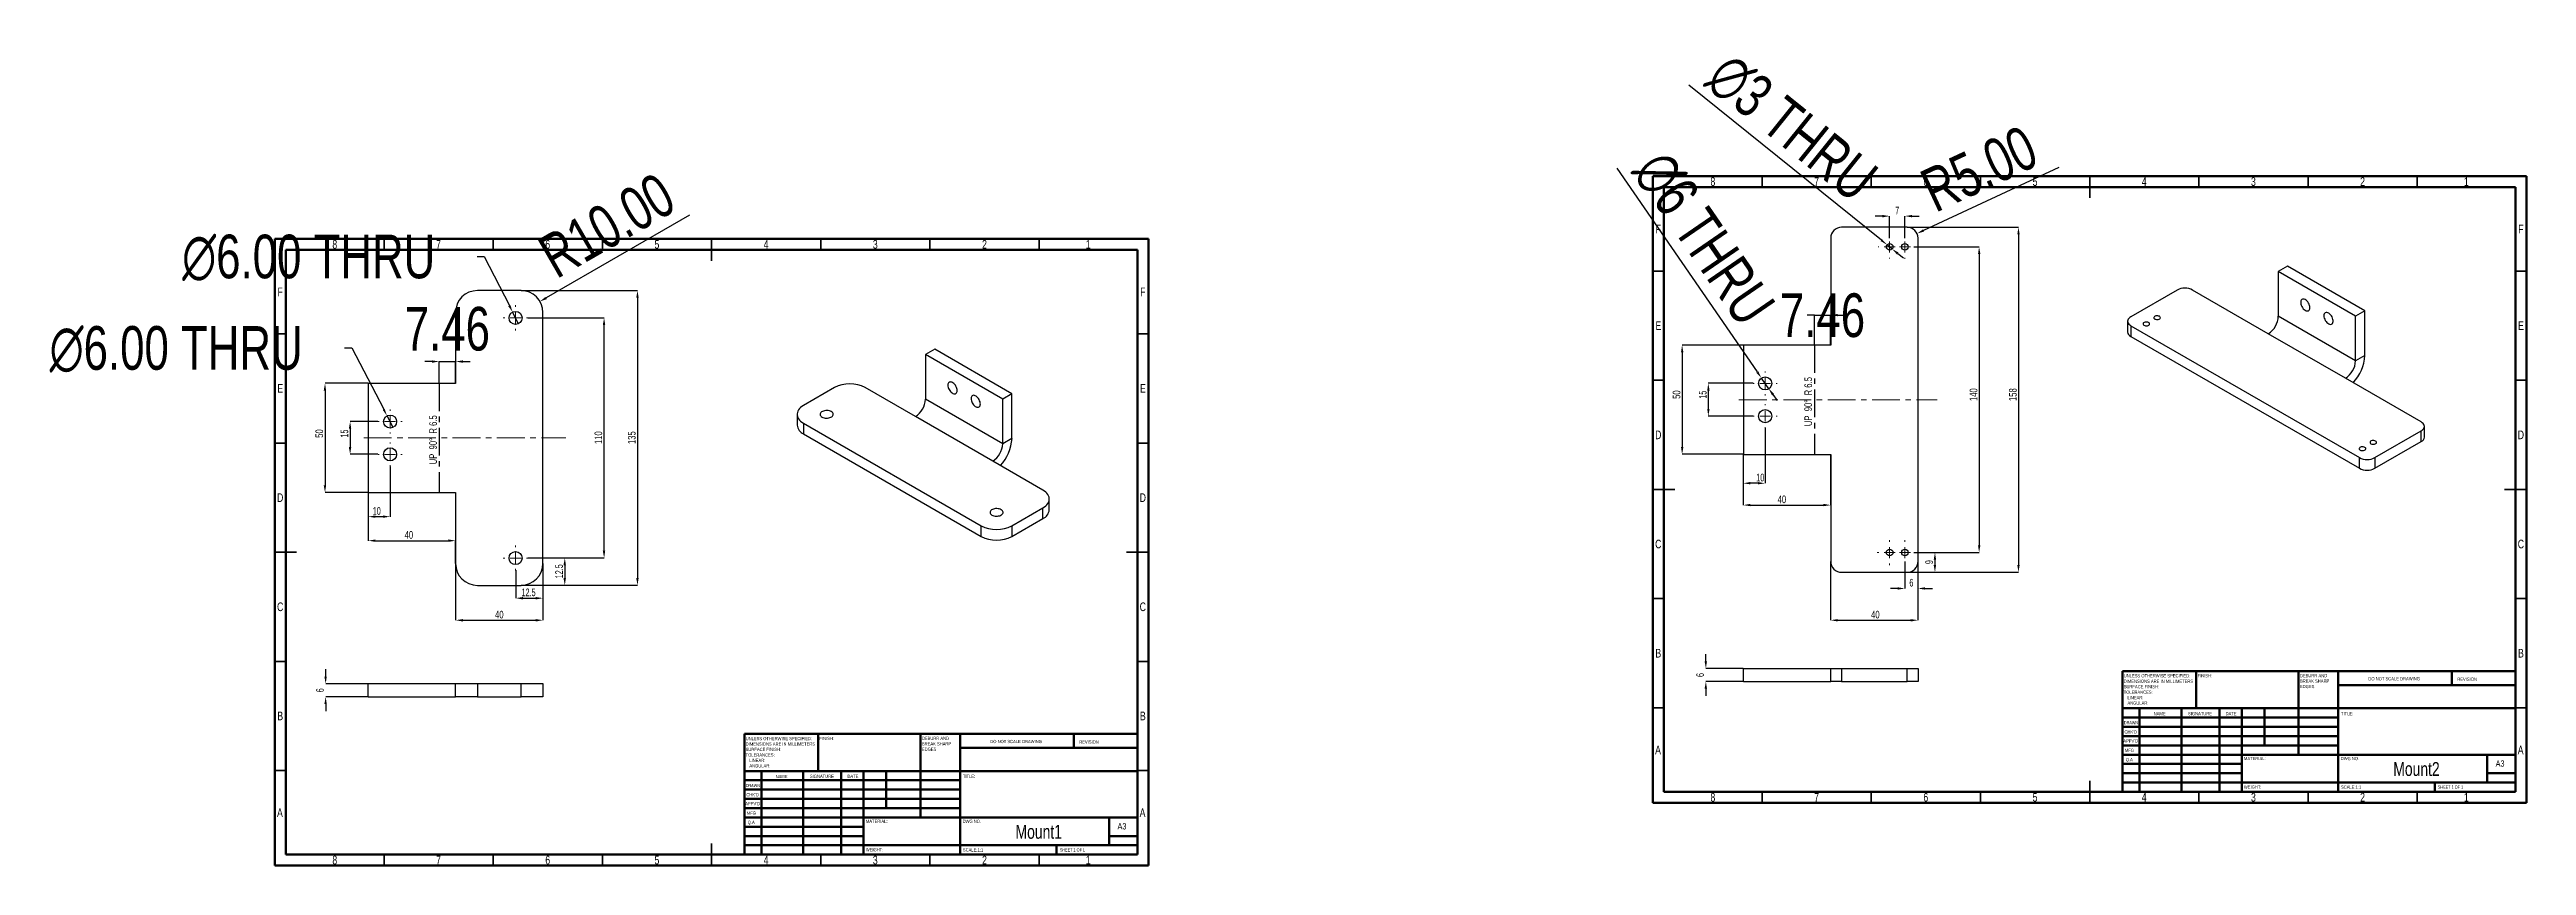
# Model space of a CAD drawing. Header units: inches. Extents: x 1517 to 7040, y -2638 to 1148.
# Drawn here: x 4152 to 5286, y 544 to 917 of the extents above; entities that cross this region are included whole.
import ezdxf

# ---------------------------------------------------------------- set-up
doc = ezdxf.new("R2010")
doc.units = ezdxf.units.IN
doc.header["$MEASUREMENT"] = 0
doc.linetypes.add('CENTERX2', pattern=[20.32, 12.7, -2.54, 2.54, -2.54])
doc.styles.add('SLDTEXTSTYLE0', font='TXT', dxfattribs={"width": 0.75})
doc.styles.add('SLDTEXTSTYLE1', font='TXT', dxfattribs={"width": 0.686449})
doc.styles.add('SLDTEXTSTYLE2', font='TXT', dxfattribs={"width": 0.6875})
doc.styles.add('SLDTEXTSTYLE3', font='TXT', dxfattribs={"width": 0.75})
doc.styles.add('SLDTEXTSTYLE8', font='TXT', dxfattribs={"width": 0.589474})
doc.dimstyles.new('SLDDIMSTYLE0', dxfattribs={"dimtxt": 3.5, "dimasz": 3.302, "dimexe": 0, "dimexo": 0.0625, "dimgap": 0.875, "dimtad": 1, "dimrnd": 1e-09, "dimzin": 12, "dimdsep": 46, "dimtxsty": 'SLDTEXTSTYLE3', "dimsah": 1, "dimcen": 0.09, "dimadec": 0, "dimazin": 3, "dimtfac": 1, "dimtofl": 0, "dimtmove": 0, "dimatfit": 3, "dimfxl": 0, "dimfrac": 2, "dimtolj": 1, "dimtzin": 12, "dimarcsym": 0})
doc.dimstyles.new('SLDDIMSTYLE1', dxfattribs={"dimtxt": 3.5, "dimasz": 3.302, "dimexe": 0, "dimexo": 0.0625, "dimgap": 0.875, "dimtad": 1, "dimrnd": 1e-09, "dimzin": 12, "dimdsep": 46, "dimtxsty": 'SLDTEXTSTYLE8', "dimsah": 1, "dimcen": 0.09, "dimadec": 0, "dimazin": 3, "dimtfac": 1, "dimtofl": 0, "dimtmove": 0, "dimatfit": 3, "dimfxl": 0, "dimfrac": 2, "dimtolj": 1, "dimtzin": 12, "dimarcsym": 0})
doc.dimstyles.new('SLDDIMSTYLE2', dxfattribs={"dimtxt": 20, "dimasz": 3.302, "dimexe": 0, "dimexo": 0.0625, "dimgap": 5, "dimtad": 0, "dimtih": 1, "dimtoh": 1, "dimrnd": 1e-09, "dimzin": 4, "dimdsep": 46, "dimtxsty": 'SLDTEXTSTYLE0', "dimblk1": 'NONE', "dimsah": 1, "dimcen": 0, "dimadec": 0, "dimazin": 1, "dimtfac": 1, "dimtmove": 0, "dimatfit": 3, "dimldrblk": 'NONE', "dimfxl": 0, "dimfrac": 2, "dimtolj": 1, "dimtzin": 12, "dimarcsym": 0})
doc.dimstyles.new('SLDDIMSTYLE3', dxfattribs={"dimtxt": 20, "dimasz": 3.302, "dimexe": 0, "dimexo": 0.0625, "dimgap": 5, "dimtad": 1, "dimrnd": 1e-09, "dimzin": 12, "dimdsep": 46, "dimtxsty": 'SLDTEXTSTYLE0', "dimsah": 1, "dimcen": 0.09, "dimadec": 0, "dimazin": 3, "dimtfac": 1, "dimtmove": 0, "dimatfit": 0, "dimfxl": 0, "dimfrac": 2, "dimtolj": 1, "dimtzin": 12, "dimarcsym": 0})
doc.dimstyles.new('SLDDIMSTYLE4', dxfattribs={"dimtxt": 20, "dimasz": 3.302, "dimexe": 0, "dimexo": 0.0625, "dimgap": 5, "dimtad": 1, "dimrnd": 1e-09, "dimzin": 4, "dimdsep": 46, "dimtxsty": 'SLDTEXTSTYLE0', "dimsah": 1, "dimcen": 0, "dimadec": 0, "dimazin": 1, "dimtfac": 1, "dimtofl": 0, "dimtmove": 0, "dimatfit": 3, "dimfxl": 0, "dimfrac": 2, "dimtolj": 1, "dimtzin": 12, "dimarcsym": 0})

msp = doc.modelspace()

# ---------------------------------------------------------------- texts
at = {"color": 7, "linetype": 'Continuous', "lineweight": 0}
for s, insert, char_height, attachment_point, style in [('8', (4913.199, 858.879), 3.969, 2, 'SLDTEXTSTYLE0'), ('7', (4960.699, 858.879), 3.969, 2, 'SLDTEXTSTYLE0'), ('6', (5010.699, 858.879), 3.969, 2, 'SLDTEXTSTYLE0'), ('5', (5060.699, 858.879), 3.969, 2, 'SLDTEXTSTYLE0'), ('4', (5110.699, 858.879), 3.969, 2, 'SLDTEXTSTYLE0'), ('3', (5160.699, 858.879), 3.969, 2, 'SLDTEXTSTYLE0'), ('2', (5210.699, 858.879), 3.969, 2, 'SLDTEXTSTYLE0'), ('1', (5258.199, 858.879), 3.969, 2, 'SLDTEXTSTYLE0'), ('8', (4282.166, 830.131), 3.969, 2, 'SLDTEXTSTYLE0'), ('7', (4329.666, 830.131), 3.969, 2, 'SLDTEXTSTYLE0'), ('6', (4379.666, 830.131), 3.969, 2, 'SLDTEXTSTYLE0'), ('5', (4429.666, 830.131), 3.969, 2, 'SLDTEXTSTYLE0'), ('4', (4479.666, 830.131), 3.969, 2, 'SLDTEXTSTYLE0'), ('3', (4529.666, 830.131), 3.969, 2, 'SLDTEXTSTYLE0'), ('2', (4579.666, 830.131), 3.969, 2, 'SLDTEXTSTYLE0'), ('1', (4627.166, 830.131), 3.969, 2, 'SLDTEXTSTYLE0'), ('F', (4888.196, 837.129), 3.969, 2, 'SLDTEXTSTYLE0'), ('F', (5283.196, 837.129), 3.969, 2, 'SLDTEXTSTYLE0'), ('F', (4257.164, 808.381), 3.969, 2, 'SLDTEXTSTYLE0'), ('F', (4652.164, 808.381), 3.969, 2, 'SLDTEXTSTYLE0'), ('E', (4888.246, 792.879), 3.969, 2, 'SLDTEXTSTYLE0'), ('E', (5283.246, 792.879), 3.969, 2, 'SLDTEXTSTYLE0'), ('E', (4257.214, 764.131), 3.969, 2, 'SLDTEXTSTYLE0'), ('E', (4652.214, 764.131), 3.969, 2, 'SLDTEXTSTYLE0'), ('D', (4888.191, 742.879), 3.969, 2, 'SLDTEXTSTYLE0'), ('D', (5283.191, 742.879), 3.969, 2, 'SLDTEXTSTYLE0'), ('D', (4257.159, 714.131), 3.969, 2, 'SLDTEXTSTYLE0'), ('D', (4652.159, 714.131), 3.969, 2, 'SLDTEXTSTYLE0'), ('C', (4888.197, 692.879), 3.969, 2, 'SLDTEXTSTYLE0'), ('C', (5283.197, 692.879), 3.969, 2, 'SLDTEXTSTYLE0'), ('C', (4257.165, 664.131), 3.969, 2, 'SLDTEXTSTYLE0'), ('C', (4652.165, 664.131), 3.969, 2, 'SLDTEXTSTYLE0'), ('B', (4888.209, 642.879), 3.969, 2, 'SLDTEXTSTYLE0'), ('B', (5283.209, 642.879), 3.969, 2, 'SLDTEXTSTYLE0'), ('FINISH:', (5135.11, 631.325), 1.5, 1, 'SLDTEXTSTYLE0'), ('DO NOT SCALE DRAWING', (5213.353, 629.938), 1.5, 1, 'SLDTEXTSTYLE0'), ('REVISION', (5254.066, 629.74), 1.5, 1, 'SLDTEXTSTYLE0'), ('B', (4257.177, 614.131), 3.969, 2, 'SLDTEXTSTYLE0'), ('B', (4652.177, 614.131), 3.969, 2, 'SLDTEXTSTYLE0'), ('NAME', (5115.061, 613.907), 1.5, 1, 'SLDTEXTSTYLE0'), ('SIGNATURE', (5130.772, 613.967), 1.5, 1, 'SLDTEXTSTYLE0'), ('DATE', (5147.953, 613.981), 1.5, 1, 'SLDTEXTSTYLE0'), ('TITLE:', (5200.829, 613.981), 1.5, 1, 'SLDTEXTSTYLE0'), ('FINISH:', (4504.077, 602.576), 1.5, 1, 'SLDTEXTSTYLE0'), ('DO NOT SCALE DRAWING', (4582.321, 601.19), 1.5, 1, 'SLDTEXTSTYLE0'), ("APPV'D", (5101.14, 601.471), 1.5, 1, 'SLDTEXTSTYLE0'), ('DRAWN', (5101.382, 609.79), 1.5, 1, 'SLDTEXTSTYLE1'), ("CHK'D", (5101.678, 605.567), 1.5, 1, 'SLDTEXTSTYLE0'), ('REVISION', (4623.034, 600.992), 1.5, 1, 'SLDTEXTSTYLE0'), ('A', (4888.078, 598.573), 3.969, 2, 'SLDTEXTSTYLE0'), ('MFG', (5101.862, 597.121), 1.5, 1, 'SLDTEXTSTYLE0'), ('Q.A', (5102.248, 592.91), 1.5, 1, 'SLDTEXTSTYLE0'), ('MATERIAL:', (5156.384, 593.391), 1.5, 1, 'SLDTEXTSTYLE0'), ('DWG NO.', (5200.691, 593.391), 1.5, 1, 'SLDTEXTSTYLE0'), ('Mount2', (5235.377, 591.012), 6.35, 2, 'SLDTEXTSTYLE0'), ('A3', (5271.61, 591.812), 2.9104, 1, 'SLDTEXTSTYLE0'), ('A', (5283.078, 598.573), 3.969, 2, 'SLDTEXTSTYLE0'), ('DRAWN', (4470.349, 581.042), 1.5, 1, 'SLDTEXTSTYLE1'), ('NAME', (4484.028, 585.159), 1.5, 1, 'SLDTEXTSTYLE0'), ('SIGNATURE', (4499.74, 585.219), 1.5, 1, 'SLDTEXTSTYLE0'), ('DATE', (4516.921, 585.233), 1.5, 1, 'SLDTEXTSTYLE0'), ('TITLE:', (4569.796, 585.233), 1.5, 1, 'SLDTEXTSTYLE0'), ('WEIGHT:', (5156.356, 580.355), 1.4986, 1, 'SLDTEXTSTYLE0'), ('SCALE:1:1', (5200.812, 580.305), 1.5, 1, 'SLDTEXTSTYLE0'), ('SHEET 1 OF 1', (5245.217, 580.305), 1.5, 1, 'SLDTEXTSTYLE2'), ('A', (4257.046, 569.825), 3.969, 2, 'SLDTEXTSTYLE0'), ("APPV'D", (4470.108, 572.723), 1.5, 1, 'SLDTEXTSTYLE0'), ("CHK'D", (4470.645, 576.819), 1.5, 1, 'SLDTEXTSTYLE0'), ('MFG', (4470.83, 568.373), 1.5, 1, 'SLDTEXTSTYLE0'), ('A', (4652.046, 569.825), 3.969, 2, 'SLDTEXTSTYLE0'), ('8', (4913.199, 576.879), 3.969, 2, 'SLDTEXTSTYLE0'), ('7', (4960.699, 576.879), 3.969, 2, 'SLDTEXTSTYLE0'), ('6', (5010.699, 576.879), 3.969, 2, 'SLDTEXTSTYLE0'), ('5', (5060.699, 576.879), 3.969, 2, 'SLDTEXTSTYLE0'), ('4', (5110.699, 576.879), 3.969, 2, 'SLDTEXTSTYLE0'), ('3', (5160.699, 576.879), 3.969, 2, 'SLDTEXTSTYLE0'), ('2', (5210.699, 576.879), 3.969, 2, 'SLDTEXTSTYLE0'), ('1', (5258.199, 576.879), 3.969, 2, 'SLDTEXTSTYLE0'), ('Q.A', (4471.215, 564.162), 1.5, 1, 'SLDTEXTSTYLE0'), ('MATERIAL:', (4525.352, 564.643), 1.5, 1, 'SLDTEXTSTYLE0'), ('DWG NO.', (4569.659, 564.643), 1.5, 1, 'SLDTEXTSTYLE0'), ('Mount1', (4604.505, 562.264), 6.35, 2, 'SLDTEXTSTYLE0'), ('A3', (4640.577, 563.064), 2.9104, 1, 'SLDTEXTSTYLE0'), ('8', (4282.166, 548.131), 3.969, 2, 'SLDTEXTSTYLE0'), ('7', (4329.666, 548.131), 3.969, 2, 'SLDTEXTSTYLE0'), ('6', (4379.666, 548.131), 3.969, 2, 'SLDTEXTSTYLE0'), ('5', (4429.666, 548.131), 3.969, 2, 'SLDTEXTSTYLE0'), ('4', (4479.666, 548.131), 3.969, 2, 'SLDTEXTSTYLE0'), ('WEIGHT:', (4525.324, 551.606), 1.4986, 1, 'SLDTEXTSTYLE0'), ('3', (4529.666, 548.131), 3.969, 2, 'SLDTEXTSTYLE0'), ('SCALE:1:1', (4569.78, 551.557), 1.5, 1, 'SLDTEXTSTYLE0'), ('2', (4579.666, 548.131), 3.969, 2, 'SLDTEXTSTYLE0'), ('SHEET 1 OF 1', (4614.184, 551.557), 1.5, 1, 'SLDTEXTSTYLE2'), ('1', (4627.166, 548.131), 3.969, 2, 'SLDTEXTSTYLE0')]:
    msp.add_mtext(s, dxfattribs=dict(at, insert=insert, char_height=char_height, attachment_point=attachment_point, style=style))
at = {"color": 7, "linetype": 'Continuous', "lineweight": 0, "char_height": 3.5, "attachment_point": 2, "rotation": 90, "style": 'SLDTEXTSTYLE3'}
for insert in [(4955.085, 756.119), (4325.416, 738.616)]:
    msp.add_mtext('UP  90°  R 6.5', dxfattribs=dict(at, insert=insert))

# ---------------------------------------------------------------- blocks, each defined once
blk = doc.blocks.new('SW_NOTE_0')
at = {"color": 0, "linetype": 'Continuous', "lineweight": 0, "char_height": 1.5, "attachment_point": 1, "style": 'SLDTEXTSTYLE0'}
for s, insert in [('UNLESS OTHERWISE SPECIFIED:', (0, 1.9)), ('TOLERANCES:', (0, -5.6)), ('DIMENSIONS ARE IN MILLIMETERS', (0, -0.6)), ('SURFACE FINISH:', (0, -3.1)), ('ANGULAR:', (1.7, -10.6)), ('LINEAR:', (1.7, -8.1))]:
    blk.add_mtext(s, dxfattribs=dict(at, insert=insert))
blk = doc.blocks.new('SW_NOTE_0_1')
at = {"color": 0, "linetype": 'Continuous', "lineweight": 0, "char_height": 1.5, "attachment_point": 1, "style": 'SLDTEXTSTYLE0'}
for s, insert in [('DEBURR AND', (0, 1.9)), ('BREAK SHARP', (0, -0.6)), ('EDGES', (0, -3.1))]:
    blk.add_mtext(s, dxfattribs=dict(at, insert=insert))
blk = doc.blocks.new('*D634')
at = {"color": 0, "linetype": 'Continuous', "lineweight": -2, "transparency": 16777216}
for p, q in [((4297.4, 764.5), (4277.7, 764.5)), ((4277.7, 761.2), (4277.7, 717.8)), ((4297.4, 714.5), (4277.7, 714.5))]:
    blk.add_line(p, q, dxfattribs=at)
at = {"color": 0, "linetype": 'Continuous', "transparency": 16777216}
for points in [[(4277.1, 761.2), (4278.2, 761.2), (4277.7, 764.5)], [(4277.1, 717.8), (4278.2, 717.8), (4277.7, 714.5)]]:
    blk.add_solid(points, dxfattribs=at)
at = {"layer": 'Defpoints', "color": 0, "linetype": 'Continuous', "transparency": 16777216}
for p in [(4297.5, 764.5), (4277.7, 714.5), (4297.5, 714.5)]:
    blk.add_point(p, dxfattribs=at)
at = {"color": 0, "linetype": 'Continuous', "lineweight": 18, "transparency": 16777216, "insert": (4273.3, 741.5), "char_height": 3.5, "attachment_point": 2, "rotation": 90, "style": 'SLDTEXTSTYLE3'}
blk.add_mtext('\\A1;50', dxfattribs=at)
blk = doc.blocks.new('*D635')
at = {"color": 0, "linetype": 'Continuous', "lineweight": -2, "transparency": 16777216}
for p, q in [((4301.9, 747), (4289.2, 747)), ((4289.2, 743.7), (4289.2, 735.3)), ((4301.9, 732), (4289.2, 732))]:
    blk.add_line(p, q, dxfattribs=at)
at = {"color": 0, "linetype": 'Continuous', "transparency": 16777216}
for points in [[(4288.6, 743.7), (4289.7, 743.7), (4289.2, 747)], [(4288.6, 735.3), (4289.7, 735.3), (4289.2, 732)]]:
    blk.add_solid(points, dxfattribs=at)
at = {"layer": 'Defpoints', "color": 0, "linetype": 'Continuous', "transparency": 16777216}
for p in [(4302, 747), (4289.2, 732), (4302, 732)]:
    blk.add_point(p, dxfattribs=at)
at = {"color": 0, "linetype": 'Continuous', "lineweight": 18, "transparency": 16777216, "insert": (4284.8, 741.5), "char_height": 3.5, "attachment_point": 2, "rotation": 90, "style": 'SLDTEXTSTYLE8'}
blk.add_mtext('\\A1;15', dxfattribs=at)
blk = doc.blocks.new('*D636')
at = {"color": 0, "linetype": 'Continuous', "lineweight": -2, "transparency": 16777216}
for p, q in [((4307.5, 726.4), (4307.5, 703.4)), ((4297.5, 714.4), (4297.5, 703.4)), ((4304.2, 703.4), (4300.8, 703.4))]:
    blk.add_line(p, q, dxfattribs=at)
at = {"color": 0, "linetype": 'Continuous', "transparency": 16777216}
for points in [[(4300.8, 704), (4300.8, 702.9), (4297.5, 703.4)], [(4304.2, 704), (4304.2, 702.9), (4307.5, 703.4)]]:
    blk.add_solid(points, dxfattribs=at)
at = {"layer": 'Defpoints', "color": 0, "linetype": 'Continuous', "transparency": 16777216}
for p in [(4307.5, 726.5), (4297.5, 714.5), (4297.5, 703.4)]:
    blk.add_point(p, dxfattribs=at)
at = {"color": 0, "linetype": 'Continuous', "lineweight": 18, "transparency": 16777216, "insert": (4301.4, 707.8), "char_height": 3.5, "attachment_point": 2, "style": 'SLDTEXTSTYLE8'}
blk.add_mtext('\\A1;10', dxfattribs=at)
blk = doc.blocks.new('*D637')
at = {"color": 0, "linetype": 'Continuous', "lineweight": -2, "transparency": 16777216}
for p, q in [((4286.6, 780.7), (4289.9, 780.7)), ((4289.9, 780.7), (4304.6, 752.6)), ((4308.9, 744.3), (4306.1, 749.6))]:
    blk.add_line(p, q, dxfattribs=at)
at = {"color": 0, "linetype": 'Continuous', "transparency": 16777216}
blk.add_solid([(4305, 752.8), (4304.1, 752.3), (4306.1, 749.6)], dxfattribs=at)
at = {"layer": 'Defpoints', "color": 0, "linetype": 'Continuous', "transparency": 16777216}
for p in [(4306.1, 749.6), (4308.9, 744.3)]:
    blk.add_point(p, dxfattribs=at)
at = {"color": 0, "linetype": 'Continuous', "lineweight": 18, "transparency": 16777216, "insert": (4151.6, 790.7), "char_height": 20, "attachment_point": 1, "style": 'SLDTEXTSTYLE0'}
blk.add_mtext('\\A1;∅6.00 THRU', dxfattribs=at)
blk = doc.blocks.new('_None')
blk = doc.blocks.new('*D638')
at = {"color": 0, "linetype": 'Continuous', "lineweight": -2, "transparency": 16777216}
for p, q in [((4326.7, 774.5), (4323.4, 774.5)), ((4330, 764.5), (4330, 774.5)), ((4330, 774.5), (4337.5, 774.5)), ((4337.5, 764.5), (4337.5, 774.5)), ((4340.8, 774.5), (4344.1, 774.5))]:
    blk.add_line(p, q, dxfattribs=at)
at = {"color": 0, "linetype": 'Continuous', "transparency": 16777216}
for points in [[(4326.7, 775), (4326.7, 773.9), (4330, 774.5)], [(4340.8, 775), (4340.8, 773.9), (4337.5, 774.5)]]:
    blk.add_solid(points, dxfattribs=at)
at = {"layer": 'Defpoints', "color": 0, "linetype": 'Continuous', "transparency": 16777216}
for p in [(4337.5, 774.5), (4330, 764.5), (4337.5, 764.5)]:
    blk.add_point(p, dxfattribs=at)
at = {"color": 0, "linetype": 'Continuous', "lineweight": 18, "transparency": 16777216, "insert": (4333.7, 799.5), "char_height": 20, "attachment_point": 2, "style": 'SLDTEXTSTYLE0'}
blk.add_mtext('\\A1;7.46', dxfattribs=at)
blk = doc.blocks.new('*D639')
at = {"color": 0, "linetype": 'Continuous', "lineweight": -2, "transparency": 16777216}
for p, q in [((4297.5, 714.4), (4297.5, 692.4)), ((4300.8, 692.4), (4334.2, 692.4)), ((4337.5, 682), (4337.5, 692.4))]:
    blk.add_line(p, q, dxfattribs=at)
at = {"color": 0, "linetype": 'Continuous', "transparency": 16777216}
for points in [[(4300.8, 693), (4300.8, 691.9), (4297.5, 692.4)], [(4334.2, 693), (4334.2, 691.9), (4337.5, 692.4)]]:
    blk.add_solid(points, dxfattribs=at)
at = {"layer": 'Defpoints', "color": 0, "linetype": 'Continuous', "transparency": 16777216}
for p in [(4297.5, 714.5), (4337.5, 692.4), (4337.5, 682)]:
    blk.add_point(p, dxfattribs=at)
at = {"color": 0, "linetype": 'Continuous', "lineweight": 18, "transparency": 16777216, "insert": (4316.1, 696.8), "char_height": 3.5, "attachment_point": 2, "style": 'SLDTEXTSTYLE3'}
blk.add_mtext('\\A1;40', dxfattribs=at)
blk = doc.blocks.new('*D640')
at = {"color": 0, "linetype": 'Continuous', "lineweight": -2, "transparency": 16777216}
for p, q in [((4367.5, 807), (4420.8, 807)), ((4420.8, 803.7), (4420.8, 675.3)), ((4367.5, 672), (4420.8, 672))]:
    blk.add_line(p, q, dxfattribs=at)
at = {"color": 0, "linetype": 'Continuous', "transparency": 16777216}
for points in [[(4420.2, 803.7), (4421.3, 803.7), (4420.8, 807)], [(4420.2, 675.3), (4421.3, 675.3), (4420.8, 672)]]:
    blk.add_solid(points, dxfattribs=at)
at = {"layer": 'Defpoints', "color": 0, "linetype": 'Continuous', "transparency": 16777216}
for p in [(4367.5, 807), (4367.5, 672), (4420.8, 672)]:
    blk.add_point(p, dxfattribs=at)
at = {"color": 0, "linetype": 'Continuous', "lineweight": 18, "transparency": 16777216, "insert": (4416.4, 739.6), "char_height": 3.5, "attachment_point": 2, "rotation": 90, "style": 'SLDTEXTSTYLE3'}
blk.add_mtext('\\A1;135', dxfattribs=at)
blk = doc.blocks.new('*D641')
at = {"color": 0, "linetype": 'Continuous', "lineweight": -2, "transparency": 16777216}
for p, q in [((4370.5, 794.5), (4405.5, 794.5)), ((4405.5, 687.8), (4405.5, 791.2)), ((4370.5, 684.5), (4405.5, 684.5))]:
    blk.add_line(p, q, dxfattribs=at)
at = {"color": 0, "linetype": 'Continuous', "transparency": 16777216}
for points in [[(4404.9, 791.2), (4406, 791.2), (4405.5, 794.5)], [(4404.9, 687.8), (4406, 687.8), (4405.5, 684.5)]]:
    blk.add_solid(points, dxfattribs=at)
at = {"layer": 'Defpoints', "color": 0, "linetype": 'Continuous', "transparency": 16777216}
for p in [(4370.5, 794.5), (4405.5, 794.5), (4370.5, 684.5)]:
    blk.add_point(p, dxfattribs=at)
at = {"color": 0, "linetype": 'Continuous', "lineweight": 18, "transparency": 16777216, "insert": (4401.1, 739.6), "char_height": 3.5, "attachment_point": 2, "rotation": 90, "style": 'SLDTEXTSTYLE3'}
blk.add_mtext('\\A1;110', dxfattribs=at)
blk = doc.blocks.new('*D642')
at = {"color": 0, "linetype": 'Continuous', "lineweight": -2, "transparency": 16777216}
for p, q in [((4337.5, 681.9), (4337.5, 656)), ((4377.5, 681.9), (4377.5, 656)), ((4340.8, 656), (4374.2, 656))]:
    blk.add_line(p, q, dxfattribs=at)
at = {"color": 0, "linetype": 'Continuous', "transparency": 16777216}
for points in [[(4340.8, 656.5), (4340.8, 655.4), (4337.5, 656)], [(4374.2, 656.5), (4374.2, 655.4), (4377.5, 656)]]:
    blk.add_solid(points, dxfattribs=at)
at = {"layer": 'Defpoints', "color": 0, "linetype": 'Continuous', "transparency": 16777216}
for p in [(4337.5, 682), (4377.5, 682), (4377.5, 656)]:
    blk.add_point(p, dxfattribs=at)
at = {"color": 0, "linetype": 'Continuous', "lineweight": 18, "transparency": 16777216, "insert": (4357.5, 660.3), "char_height": 3.5, "attachment_point": 2, "style": 'SLDTEXTSTYLE3'}
blk.add_mtext('\\A1;40', dxfattribs=at)
blk = doc.blocks.new('*D643')
at = {"color": 0, "linetype": 'Continuous', "lineweight": -2, "transparency": 16777216}
for p, q in [((4370.5, 684.5), (4387.5, 684.5)), ((4387.5, 681.2), (4387.5, 675.3)), ((4367.5, 672), (4387.5, 672))]:
    blk.add_line(p, q, dxfattribs=at)
at = {"color": 0, "linetype": 'Continuous', "transparency": 16777216}
for points in [[(4386.9, 681.2), (4388, 681.2), (4387.5, 684.5)], [(4386.9, 675.3), (4388, 675.3), (4387.5, 672)]]:
    blk.add_solid(points, dxfattribs=at)
at = {"layer": 'Defpoints', "color": 0, "linetype": 'Continuous', "transparency": 16777216}
for p in [(4370.5, 684.5), (4367.5, 672), (4387.5, 672)]:
    blk.add_point(p, dxfattribs=at)
at = {"color": 0, "linetype": 'Continuous', "lineweight": 18, "transparency": 16777216, "insert": (4383.1, 678.4), "char_height": 3.5, "attachment_point": 2, "rotation": 90, "style": 'SLDTEXTSTYLE8'}
blk.add_mtext('\\A1;12.5', dxfattribs=at)
blk = doc.blocks.new('*D644')
at = {"color": 0, "linetype": 'Continuous', "lineweight": -2, "transparency": 16777216}
for p, q in [((4377.5, 681.9), (4377.5, 666.1)), ((4365, 678.9), (4365, 666.1)), ((4368.3, 666.1), (4374.2, 666.1))]:
    blk.add_line(p, q, dxfattribs=at)
at = {"color": 0, "linetype": 'Continuous', "transparency": 16777216}
for points in [[(4368.3, 666.6), (4368.3, 665.5), (4365, 666.1)], [(4374.2, 666.6), (4374.2, 665.5), (4377.5, 666.1)]]:
    blk.add_solid(points, dxfattribs=at)
at = {"layer": 'Defpoints', "color": 0, "linetype": 'Continuous', "transparency": 16777216}
for p in [(4377.5, 682), (4365, 679), (4377.5, 666.1)]:
    blk.add_point(p, dxfattribs=at)
at = {"color": 0, "linetype": 'Continuous', "lineweight": 18, "transparency": 16777216, "insert": (4370.9, 670.5), "char_height": 3.5, "attachment_point": 2, "style": 'SLDTEXTSTYLE8'}
blk.add_mtext('\\A1;12.5', dxfattribs=at)
blk = doc.blocks.new('*D645')
at = {"color": 0, "linetype": 'Continuous', "lineweight": -2, "transparency": 16777216}
blk.add_line((4444.6, 841.5), (4379, 803.6), dxfattribs=at)
at = {"color": 0, "linetype": 'Continuous', "transparency": 16777216}
blk.add_solid([(4378.7, 804.1), (4379.3, 803.1), (4376.1, 802)], dxfattribs=at)
at = {"layer": 'Defpoints', "color": 0, "linetype": 'Continuous', "transparency": 16777216}
for p in [(4367.5, 797), (4376.1, 802)]:
    blk.add_point(p, dxfattribs=at)
at = {"color": 0, "linetype": 'Continuous', "lineweight": 18, "transparency": 16777216, "insert": (4373.7, 829.4), "char_height": 20, "attachment_point": 1, "rotation": 30, "style": 'SLDTEXTSTYLE0'}
blk.add_mtext('\\A1;R10.00', dxfattribs=at)
blk = doc.blocks.new('*D646')
at = {"color": 0, "linetype": 'Continuous', "lineweight": -2, "transparency": 16777216}
for p, q in [((4347.3, 822.6), (4350.6, 822.6)), ((4350.6, 822.6), (4362.1, 800.1)), ((4366.3, 791.8), (4363.6, 797.1))]:
    blk.add_line(p, q, dxfattribs=at)
at = {"color": 0, "linetype": 'Continuous', "transparency": 16777216}
blk.add_solid([(4362.6, 800.3), (4361.6, 799.8), (4363.6, 797.1)], dxfattribs=at)
at = {"layer": 'Defpoints', "color": 0, "linetype": 'Continuous', "transparency": 16777216}
for p in [(4363.6, 797.1), (4366.3, 791.8)]:
    blk.add_point(p, dxfattribs=at)
at = {"color": 0, "linetype": 'Continuous', "lineweight": 18, "transparency": 16777216, "insert": (4212.3, 832.6), "char_height": 20, "attachment_point": 1, "style": 'SLDTEXTSTYLE0'}
blk.add_mtext('\\A1;∅6.00 THRU', dxfattribs=at)
blk = doc.blocks.new('SW_CENTERMARKSYMBOL_0')
at = {"color": 0, "linetype": 'Continuous', "lineweight": 18}
for p, q in [((-5, 0), (-5.5, 0)), ((0, 0), (-2.5, 0)), ((0, 5), (0, 5.5)), ((0, 0), (0, 2.5)), ((0, 0), (0, -2.5)), ((0, 0), (2.5, 0)), ((5, 0), (5.5, 0)), ((0, -5), (0, -5.5))]:
    blk.add_line(p, q, dxfattribs=at)
blk = doc.blocks.new('SW_CENTERMARKSYMBOL_1')
at = {"color": 0, "linetype": 'Continuous', "lineweight": 18}
for p, q in [((-5, 0), (-5.5, 0)), ((0, 0), (-2.5, 0)), ((0, 5), (0, 5.5)), ((0, 0), (0, 2.5)), ((0, 0), (0, -2.5)), ((0, 0), (2.5, 0)), ((5, 0), (5.5, 0)), ((0, -5), (0, -5.5))]:
    blk.add_line(p, q, dxfattribs=at)
blk = doc.blocks.new('SW_CENTERMARKSYMBOL_2')
at = {"color": 0, "linetype": 'Continuous', "lineweight": 18}
for p, q in [((-5, 0), (-5.75, 0)), ((0, 0), (-2.5, 0)), ((0, 5), (0, 5.75)), ((0, 0), (0, 2.5)), ((0, 0), (0, -2.5)), ((0, 0), (2.5, 0)), ((5, 0), (5.75, 0)), ((0, -5), (0, -5.75))]:
    blk.add_line(p, q, dxfattribs=at)
blk = doc.blocks.new('SW_CENTERMARKSYMBOL_3')
at = {"color": 0, "linetype": 'Continuous', "lineweight": 18}
for p, q in [((-5, 0), (-5.75, 0)), ((0, 0), (-2.5, 0)), ((0, 5), (0, 5.75)), ((0, 0), (0, 2.5)), ((0, 0), (0, -2.5)), ((0, 0), (2.5, 0)), ((5, 0), (5.75, 0)), ((0, -5), (0, -5.75))]:
    blk.add_line(p, q, dxfattribs=at)
blk = doc.blocks.new('*D647')
at = {"color": 0, "linetype": 'Continuous', "lineweight": -2, "transparency": 16777216}
for p, q in [((4278, 630.2), (4278, 633.5)), ((4297.4, 626.9), (4278, 626.9)), ((4297.4, 620.9), (4278, 620.9)), ((4278, 617.6), (4278, 614.3))]:
    blk.add_line(p, q, dxfattribs=at)
at = {"color": 0, "linetype": 'Continuous', "transparency": 16777216}
for points in [[(4277.4, 630.2), (4278.5, 630.2), (4278, 626.9)], [(4277.4, 617.6), (4278.5, 617.6), (4278, 620.9)]]:
    blk.add_solid(points, dxfattribs=at)
at = {"layer": 'Defpoints', "color": 0, "linetype": 'Continuous', "transparency": 16777216}
for p in [(4297.5, 626.9), (4278, 620.9), (4297.5, 620.9)]:
    blk.add_point(p, dxfattribs=at)
at = {"color": 0, "linetype": 'Continuous', "lineweight": 18, "transparency": 16777216, "insert": (4273.6, 623.9), "char_height": 3.5, "attachment_point": 2, "rotation": 90, "style": 'SLDTEXTSTYLE8'}
blk.add_mtext('\\A1;6', dxfattribs=at)
blk = doc.blocks.new('*D649')
at = {"color": 0, "linetype": 'Continuous', "lineweight": -2, "transparency": 16777216}
for p, q in [((4927.1, 782), (4899.1, 782)), ((4899.1, 778.7), (4899.1, 735.3)), ((4927.1, 732), (4899.1, 732))]:
    blk.add_line(p, q, dxfattribs=at)
at = {"color": 0, "linetype": 'Continuous', "transparency": 16777216}
for points in [[(4898.6, 778.7), (4899.7, 778.7), (4899.1, 782)], [(4898.6, 735.3), (4899.7, 735.3), (4899.1, 732)]]:
    blk.add_solid(points, dxfattribs=at)
at = {"layer": 'Defpoints', "color": 0, "linetype": 'Continuous', "transparency": 16777216}
for p in [(4927.1, 782), (4899.1, 732), (4927.1, 732)]:
    blk.add_point(p, dxfattribs=at)
at = {"color": 0, "linetype": 'Continuous', "lineweight": 18, "transparency": 16777216, "insert": (4894.8, 759.3), "char_height": 3.5, "attachment_point": 2, "rotation": 90, "style": 'SLDTEXTSTYLE3'}
blk.add_mtext('\\A1;50', dxfattribs=at)
blk = doc.blocks.new('*D650')
at = {"color": 0, "linetype": 'Continuous', "lineweight": -2, "transparency": 16777216}
for p, q in [((4931.6, 764.5), (4911.1, 764.5)), ((4911.1, 761.2), (4911.1, 752.8)), ((4931.6, 749.5), (4911.1, 749.5))]:
    blk.add_line(p, q, dxfattribs=at)
at = {"color": 0, "linetype": 'Continuous', "transparency": 16777216}
for points in [[(4910.6, 761.2), (4911.7, 761.2), (4911.1, 764.5)], [(4910.6, 752.8), (4911.7, 752.8), (4911.1, 749.5)]]:
    blk.add_solid(points, dxfattribs=at)
at = {"layer": 'Defpoints', "color": 0, "linetype": 'Continuous', "transparency": 16777216}
for p in [(4931.6, 764.5), (4911.1, 749.5), (4931.6, 749.5)]:
    blk.add_point(p, dxfattribs=at)
at = {"color": 0, "linetype": 'Continuous', "lineweight": 18, "transparency": 16777216, "insert": (4906.8, 759.3), "char_height": 3.5, "attachment_point": 2, "rotation": 90, "style": 'SLDTEXTSTYLE8'}
blk.add_mtext('\\A1;15', dxfattribs=at)
blk = doc.blocks.new('*D651')
at = {"color": 0, "linetype": 'Continuous', "lineweight": -2, "transparency": 16777216}
for p, q in [((4937.1, 743.9), (4937.1, 718.7)), ((4927.1, 731.9), (4927.1, 718.7)), ((4933.8, 718.7), (4930.4, 718.7))]:
    blk.add_line(p, q, dxfattribs=at)
at = {"color": 0, "linetype": 'Continuous', "transparency": 16777216}
for points in [[(4930.4, 719.3), (4930.4, 718.2), (4927.1, 718.7)], [(4933.8, 719.3), (4933.8, 718.2), (4937.1, 718.7)]]:
    blk.add_solid(points, dxfattribs=at)
at = {"layer": 'Defpoints', "color": 0, "linetype": 'Continuous', "transparency": 16777216}
for p in [(4937.1, 744), (4927.1, 732), (4927.1, 718.7)]:
    blk.add_point(p, dxfattribs=at)
at = {"color": 0, "linetype": 'Continuous', "lineweight": 18, "transparency": 16777216, "insert": (4934.9, 723.1), "char_height": 3.5, "attachment_point": 2, "style": 'SLDTEXTSTYLE8'}
blk.add_mtext('\\A1;10', dxfattribs=at)
blk = doc.blocks.new('*D652')
at = {"color": 0, "linetype": 'Continuous', "lineweight": -2, "transparency": 16777216}
for p, q in [((4927.1, 731.9), (4927.1, 708.7)), ((4967.1, 731.9), (4967.1, 708.7)), ((4930.4, 708.7), (4963.8, 708.7))]:
    blk.add_line(p, q, dxfattribs=at)
at = {"color": 0, "linetype": 'Continuous', "transparency": 16777216}
for points in [[(4930.4, 709.3), (4930.4, 708.2), (4927.1, 708.7)], [(4963.8, 709.3), (4963.8, 708.2), (4967.1, 708.7)]]:
    blk.add_solid(points, dxfattribs=at)
at = {"layer": 'Defpoints', "color": 0, "linetype": 'Continuous', "transparency": 16777216}
for p in [(4927.1, 732), (4967.1, 732), (4967.1, 708.7)]:
    blk.add_point(p, dxfattribs=at)
at = {"color": 0, "linetype": 'Continuous', "lineweight": 18, "transparency": 16777216, "insert": (4944.8, 713.1), "char_height": 3.5, "attachment_point": 2, "style": 'SLDTEXTSTYLE3'}
blk.add_mtext('\\A1;40', dxfattribs=at)
blk = doc.blocks.new('*D653')
at = {"color": 0, "linetype": 'Continuous', "lineweight": -2, "transparency": 16777216}
for p, q in [((4959.7, 795.7), (4956.4, 795.7)), ((4959.7, 782), (4959.7, 795.7)), ((4959.7, 795.7), (4967.1, 795.7)), ((4967.1, 782), (4967.1, 795.7)), ((4970.4, 795.7), (4973.7, 795.7))]:
    blk.add_line(p, q, dxfattribs=at)
at = {"color": 0, "linetype": 'Continuous', "transparency": 16777216}
blk.add_solid([(4970.4, 796.3), (4970.4, 795.2), (4967.1, 795.7)], dxfattribs=at)
at = {"layer": 'Defpoints', "color": 0, "linetype": 'Continuous', "transparency": 16777216}
for p in [(4967.1, 795.7), (4959.7, 782), (4967.1, 782)]:
    blk.add_point(p, dxfattribs=at)
at = {"color": 0, "linetype": 'Continuous', "lineweight": 18, "transparency": 16777216, "insert": (4963.4, 805.7), "char_height": 20, "attachment_point": 2, "style": 'SLDTEXTSTYLE0'}
blk.add_mtext('\\A1;7.46', dxfattribs=at)
blk = doc.blocks.new('*D654')
at = {"color": 0, "linetype": 'Continuous', "lineweight": -2, "transparency": 16777216}
for p, q in [((4933.6, 769.7), (4869.4, 863)), ((4938.8, 762), (4935.4, 766.9)), ((4940.7, 759.3), (4942.6, 756.6))]:
    blk.add_line(p, q, dxfattribs=at)
at = {"color": 0, "linetype": 'Continuous', "transparency": 16777216}
for points in [[(4934, 770), (4933.1, 769.3), (4935.4, 766.9)], [(4941.2, 759.6), (4940.3, 759), (4938.8, 762)]]:
    blk.add_solid(points, dxfattribs=at)
at = {"layer": 'Defpoints', "color": 0, "linetype": 'Continuous', "transparency": 16777216}
for p in [(4935.4, 766.9), (4938.8, 762)]:
    blk.add_point(p, dxfattribs=at)
at = {"color": 0, "linetype": 'Continuous', "lineweight": 18, "transparency": 16777216, "insert": (4892.8, 873.1), "char_height": 20, "attachment_point": 1, "rotation": 304.5006, "style": 'SLDTEXTSTYLE0'}
blk.add_mtext('\\A1;∅6 THRU', dxfattribs=at)
blk = doc.blocks.new('*D655')
at = {"color": 0, "linetype": 'Continuous', "lineweight": -2, "transparency": 16777216}
for p, q in [((4967.1, 682.9), (4967.1, 656)), ((5007.1, 682.9), (5007.1, 656)), ((4970.4, 656), (5003.8, 656))]:
    blk.add_line(p, q, dxfattribs=at)
at = {"color": 0, "linetype": 'Continuous', "transparency": 16777216}
for points in [[(4970.4, 656.5), (4970.4, 655.4), (4967.1, 656)], [(5003.8, 656.5), (5003.8, 655.4), (5007.1, 656)]]:
    blk.add_solid(points, dxfattribs=at)
at = {"layer": 'Defpoints', "color": 0, "linetype": 'Continuous', "transparency": 16777216}
for p in [(4967.1, 683), (5007.1, 683), (5007.1, 656)]:
    blk.add_point(p, dxfattribs=at)
at = {"color": 0, "linetype": 'Continuous', "lineweight": 18, "transparency": 16777216, "insert": (4987.6, 660.3), "char_height": 3.5, "attachment_point": 2, "style": 'SLDTEXTSTYLE3'}
blk.add_mtext('\\A1;40', dxfattribs=at)
blk = doc.blocks.new('*D656')
at = {"color": 0, "linetype": 'Continuous', "lineweight": -2, "transparency": 16777216}
for p, q in [((4990.8, 841.1), (4987.5, 841.1)), ((4994.1, 831), (4994.1, 841.1)), ((5001.1, 831), (5001.1, 841.1)), ((5004.4, 841.1), (5007.7, 841.1))]:
    blk.add_line(p, q, dxfattribs=at)
at = {"color": 0, "linetype": 'Continuous', "transparency": 16777216}
for points in [[(4990.8, 841.6), (4990.8, 840.5), (4994.1, 841.1)], [(5004.4, 841.6), (5004.4, 840.5), (5001.1, 841.1)]]:
    blk.add_solid(points, dxfattribs=at)
at = {"layer": 'Defpoints', "color": 0, "linetype": 'Continuous', "transparency": 16777216}
for p in [(5001.1, 841.1), (4994.1, 831), (5001.1, 831)]:
    blk.add_point(p, dxfattribs=at)
at = {"color": 0, "linetype": 'Continuous', "lineweight": 18, "transparency": 16777216, "insert": (4997.6, 845.4), "char_height": 3.5, "attachment_point": 2, "style": 'SLDTEXTSTYLE8'}
blk.add_mtext('\\A1;7', dxfattribs=at)
blk = doc.blocks.new('*D657')
at = {"color": 0, "linetype": 'Continuous', "lineweight": -2, "transparency": 16777216}
blk.add_line((5071.6, 863.3), (5009.7, 834.5), dxfattribs=at)
at = {"color": 0, "linetype": 'Continuous', "transparency": 16777216}
blk.add_solid([(5009.4, 835), (5009.9, 834), (5006.7, 833.1)], dxfattribs=at)
at = {"layer": 'Defpoints', "color": 0, "linetype": 'Continuous', "transparency": 16777216}
for p in [(5002.1, 831), (5006.7, 833.1)]:
    blk.add_point(p, dxfattribs=at)
at = {"color": 0, "linetype": 'Continuous', "lineweight": 18, "transparency": 16777216, "insert": (5006.6, 860.6), "char_height": 20, "attachment_point": 1, "rotation": 24.972, "style": 'SLDTEXTSTYLE0'}
blk.add_mtext('\\A1;R5.00', dxfattribs=at)
blk = doc.blocks.new('*D658')
at = {"color": 0, "linetype": 'Continuous', "lineweight": -2, "transparency": 16777216}
for p, q in [((4990.4, 830), (4902.2, 901)), ((4995.3, 826), (4993, 827.9)), ((4997.9, 824), (5000.5, 821.9))]:
    blk.add_line(p, q, dxfattribs=at)
at = {"color": 0, "linetype": 'Continuous', "transparency": 16777216}
for points in [[(4990.7, 830.4), (4990.1, 829.6), (4993, 827.9)], [(4998.2, 824.4), (4997.5, 823.5), (4995.3, 826)]]:
    blk.add_solid(points, dxfattribs=at)
at = {"layer": 'Defpoints', "color": 0, "linetype": 'Continuous', "transparency": 16777216}
for p in [(4993, 827.9), (4995.3, 826)]:
    blk.add_point(p, dxfattribs=at)
at = {"color": 0, "linetype": 'Continuous', "lineweight": 18, "transparency": 16777216, "insert": (4921.7, 917.4), "char_height": 20, "attachment_point": 1, "rotation": 321.1539, "style": 'SLDTEXTSTYLE0'}
blk.add_mtext('\\A1;∅3 THRU', dxfattribs=at)
blk = doc.blocks.new('*D659')
at = {"color": 0, "linetype": 'Continuous', "lineweight": -2, "transparency": 16777216}
for p, q in [((5002.2, 836), (5053.1, 836)), ((5053.1, 832.7), (5053.1, 681.3)), ((5002.2, 678), (5053.1, 678))]:
    blk.add_line(p, q, dxfattribs=at)
at = {"color": 0, "linetype": 'Continuous', "transparency": 16777216}
for points in [[(5052.6, 832.7), (5053.7, 832.7), (5053.1, 836)], [(5052.6, 681.3), (5053.7, 681.3), (5053.1, 678)]]:
    blk.add_solid(points, dxfattribs=at)
at = {"layer": 'Defpoints', "color": 0, "linetype": 'Continuous', "transparency": 16777216}
for p in [(5002.1, 836), (5002.1, 678), (5053.1, 678)]:
    blk.add_point(p, dxfattribs=at)
at = {"color": 0, "linetype": 'Continuous', "lineweight": 18, "transparency": 16777216, "insert": (5048.8, 759.3), "char_height": 3.5, "attachment_point": 2, "rotation": 90, "style": 'SLDTEXTSTYLE3'}
blk.add_mtext('\\A1;158', dxfattribs=at)
blk = doc.blocks.new('*D660')
at = {"color": 0, "linetype": 'Continuous', "lineweight": -2, "transparency": 16777216}
for p, q in [((5005.2, 827), (5035.1, 827)), ((5035.1, 823.7), (5035.1, 690.3)), ((5005.2, 687), (5035.1, 687))]:
    blk.add_line(p, q, dxfattribs=at)
at = {"color": 0, "linetype": 'Continuous', "transparency": 16777216}
for points in [[(5034.6, 823.7), (5035.7, 823.7), (5035.1, 827)], [(5034.6, 690.3), (5035.7, 690.3), (5035.1, 687)]]:
    blk.add_solid(points, dxfattribs=at)
at = {"layer": 'Defpoints', "color": 0, "linetype": 'Continuous', "transparency": 16777216}
for p in [(5005.1, 827), (5005.1, 687), (5035.1, 687)]:
    blk.add_point(p, dxfattribs=at)
at = {"color": 0, "linetype": 'Continuous', "lineweight": 18, "transparency": 16777216, "insert": (5030.8, 759.3), "char_height": 3.5, "attachment_point": 2, "rotation": 90, "style": 'SLDTEXTSTYLE3'}
blk.add_mtext('\\A1;140', dxfattribs=at)
blk = doc.blocks.new('*D661')
at = {"color": 0, "linetype": 'Continuous', "lineweight": -2, "transparency": 16777216}
for p, q in [((5005.2, 687), (5014.9, 687)), ((5014.9, 683.7), (5014.9, 681.3)), ((5002.2, 678), (5014.9, 678))]:
    blk.add_line(p, q, dxfattribs=at)
at = {"color": 0, "linetype": 'Continuous', "transparency": 16777216}
for points in [[(5014.3, 683.7), (5015.4, 683.7), (5014.9, 687)], [(5014.3, 681.3), (5015.4, 681.3), (5014.9, 678)]]:
    blk.add_solid(points, dxfattribs=at)
at = {"layer": 'Defpoints', "color": 0, "linetype": 'Continuous', "transparency": 16777216}
for p in [(5005.1, 687), (5002.1, 678), (5014.9, 678)]:
    blk.add_point(p, dxfattribs=at)
at = {"color": 0, "linetype": 'Continuous', "lineweight": 18, "transparency": 16777216, "insert": (5010.5, 682.6), "char_height": 3.5, "attachment_point": 2, "rotation": 90, "style": 'SLDTEXTSTYLE8'}
blk.add_mtext('\\A1;9', dxfattribs=at)
blk = doc.blocks.new('*D662')
at = {"color": 0, "linetype": 'Continuous', "lineweight": -2, "transparency": 16777216}
for p, q in [((5001.1, 682.9), (5001.1, 670.5)), ((5007.1, 682.9), (5007.1, 670.5)), ((4997.8, 670.5), (4994.5, 670.5)), ((5010.4, 670.5), (5013.7, 670.5))]:
    blk.add_line(p, q, dxfattribs=at)
at = {"color": 0, "linetype": 'Continuous', "transparency": 16777216}
for points in [[(4997.8, 671.1), (4997.8, 670), (5001.1, 670.5)], [(5010.4, 671.1), (5010.4, 670), (5007.1, 670.5)]]:
    blk.add_solid(points, dxfattribs=at)
at = {"layer": 'Defpoints', "color": 0, "linetype": 'Continuous', "transparency": 16777216}
for p in [(5001.1, 683), (5007.1, 683), (5001.1, 670.5)]:
    blk.add_point(p, dxfattribs=at)
at = {"color": 0, "linetype": 'Continuous', "lineweight": 18, "transparency": 16777216, "insert": (5004.1, 674.9), "char_height": 3.5, "attachment_point": 2, "style": 'SLDTEXTSTYLE8'}
blk.add_mtext('\\A1;6', dxfattribs=at)
blk = doc.blocks.new('SW_CENTERMARKSYMBOL_4')
at = {"color": 0, "linetype": 'Continuous', "lineweight": 18}
for p, q in [((-5, 0), (-5.5, 0)), ((0, 0), (-2.5, 0)), ((0, 5), (0, 5.5)), ((0, 0), (0, 2.5)), ((0, 0), (0, -2.5)), ((0, 0), (2.5, 0)), ((5, 0), (5.5, 0)), ((0, -5), (0, -5.5))]:
    blk.add_line(p, q, dxfattribs=at)
blk = doc.blocks.new('SW_CENTERMARKSYMBOL_5')
at = {"color": 0, "linetype": 'Continuous', "lineweight": 0}
for p, q in [((-5, 0), (-5.25, 0)), ((0, 0), (-2.5, 0)), ((0, 5), (0, 5.25)), ((0, 0), (0, 2.5)), ((0, 0), (0, -2.5)), ((0, 0), (2.5, 0)), ((5, 0), (5.25, 0)), ((0, -5), (0, -5.25))]:
    blk.add_line(p, q, dxfattribs=at)
blk = doc.blocks.new('*D663')
at = {"color": 0, "linetype": 'Continuous', "lineweight": -2, "transparency": 16777216}
for p, q in [((4910, 637.2), (4910, 640.5)), ((4927.1, 633.9), (4910, 633.9)), ((4927.1, 627.9), (4910, 627.9)), ((4910, 624.6), (4910, 621.3))]:
    blk.add_line(p, q, dxfattribs=at)
at = {"color": 0, "linetype": 'Continuous', "transparency": 16777216}
for points in [[(4909.4, 637.2), (4910.5, 637.2), (4910, 633.9)], [(4909.4, 624.6), (4910.5, 624.6), (4910, 627.9)]]:
    blk.add_solid(points, dxfattribs=at)
at = {"layer": 'Defpoints', "color": 0, "linetype": 'Continuous', "transparency": 16777216}
for p in [(4910, 627.9), (4927.1, 633.9), (4927.1, 627.9)]:
    blk.add_point(p, dxfattribs=at)
at = {"color": 0, "linetype": 'Continuous', "lineweight": 18, "transparency": 16777216, "insert": (4905.6, 630.9), "char_height": 3.5, "attachment_point": 2, "rotation": 90, "style": 'SLDTEXTSTYLE8'}
blk.add_mtext('\\A1;6', dxfattribs=at)

# ---------------------------------------------------------------- dimensions: what is measured, and where the dimension line sits
at = {"color": 7, "linetype": 'Continuous', "lineweight": 18}
for p1, p2, dimstyle, picture, middle in [((4995.313, 826.027), (4992.976, 827.908), 'SLDDIMSTYLE3', '*D658', (4944.997, 866.548)), ((4938.844, 761.995), (4935.445, 766.94), 'SLDDIMSTYLE3', '*D654', (4900.552, 817.709)), ((4366.338, 791.792), (4363.612, 797.137), 'SLDDIMSTYLE2', '*D646', (4277.347, 822.553)), ((4308.864, 744.306), (4306.086, 749.624), 'SLDDIMSTYLE2', '*D637', (4216.551, 780.692))]:
    dim = msp.add_diameter_dim_2p(p1=p1, p2=p2, text='<> THRU', dimstyle=dimstyle, dxfattribs=at)
    dim.commit()
    dim.dimension.update_dxf_attribs({"geometry": picture, "text_midpoint": middle, "dimtype": 163})
for center, mpoint, picture, middle in [((5002.144, 830.967), (5006.677, 833.078), '*D657', (5035.793, 863.185)), ((4367.475, 796.965), (4376.135, 801.965), '*D645', (4405.748, 836.382))]:
    dim = msp.add_radius_dim(center=center, mpoint=mpoint, dimstyle='SLDDIMSTYLE4', dxfattribs=at)
    dim.commit()
    dim.dimension.update_dxf_attribs({"geometry": picture, "text_midpoint": middle})
for base, p1, p2, dimstyle, picture, middle in [((5001.144, 841.068), (4994.144, 830.967), (5001.144, 830.967), 'SLDDIMSTYLE1', '*D656', (4997.644, 841.068)), ((4967.144, 795.715), (4959.683, 781.967), (4967.144, 781.967), 'SLDDIMSTYLE2', '*D653', (4963.414, 795.715)), ((4337.475, 774.472), (4330.014, 764.465), (4337.475, 764.465), 'SLDDIMSTYLE3', '*D638', (4333.744, 774.472)), ((4927.144, 718.717), (4937.144, 743.967), (4927.144, 731.967), 'SLDDIMSTYLE1', '*D651', (4934.895, 718.717)), ((4297.475, 703.443), (4307.475, 726.465), (4297.475, 714.465), 'SLDDIMSTYLE1', '*D636', (4301.403, 703.443)), ((4967.144, 708.703), (4927.144, 731.967), (4967.144, 731.967), 'SLDDIMSTYLE0', '*D652', (4944.841, 708.703)), ((4337.475, 692.413), (4297.475, 714.465), (4337.475, 681.965), 'SLDDIMSTYLE0', '*D639', (4316.09, 692.413)), ((4377.475, 655.965), (4337.475, 681.965), (4377.475, 681.965), 'SLDDIMSTYLE0', '*D642', (4357.498, 655.965)), ((4377.475, 666.086), (4364.975, 678.965), (4377.475, 681.965), 'SLDDIMSTYLE1', '*D644', (4370.884, 666.086)), ((5007.144, 655.967), (4967.144, 682.967), (5007.144, 682.967), 'SLDDIMSTYLE0', '*D655', (4987.626, 655.967)), ((5001.144, 670.531), (5007.144, 682.967), (5001.144, 682.967), 'SLDDIMSTYLE1', '*D662', (5004.144, 670.531))]:
    dim = msp.add_linear_dim(base=base, p1=p1, p2=p2, dimstyle=dimstyle, dxfattribs=at)
    dim.commit()
    dim.dimension.update_dxf_attribs({"geometry": picture, "text_midpoint": middle, "dimtype": 160})
for base, p1, p2, dimstyle, picture, middle in [((5053.144, 677.967), (5002.144, 835.967), (5002.144, 677.967), 'SLDDIMSTYLE0', '*D659', (5053.144, 759.288)), ((5035.144, 686.967), (5005.144, 826.967), (5005.144, 686.967), 'SLDDIMSTYLE0', '*D660', (5035.144, 759.288)), ((4420.784, 671.965), (4367.475, 806.965), (4367.475, 671.965), 'SLDDIMSTYLE0', '*D640', (4420.784, 739.595)), ((4405.475, 794.465), (4370.475, 684.465), (4370.475, 794.465), 'SLDDIMSTYLE0', '*D641', (4405.475, 739.595)), ((4899.144, 731.967), (4927.144, 781.967), (4927.144, 731.967), 'SLDDIMSTYLE0', '*D649', (4899.144, 759.288)), ((4277.673, 714.465), (4297.475, 764.465), (4297.475, 714.465), 'SLDDIMSTYLE0', '*D634', (4277.673, 741.531)), ((4911.144, 749.467), (4931.644, 764.467), (4931.644, 749.467), 'SLDDIMSTYLE1', '*D650', (4911.144, 759.288)), ((4289.16, 731.965), (4301.975, 746.965), (4301.975, 731.965), 'SLDDIMSTYLE1', '*D635', (4289.16, 741.531)), ((4387.475, 671.965), (4370.475, 684.465), (4367.475, 671.965), 'SLDDIMSTYLE1', '*D643', (4387.475, 678.372)), ((5014.878, 677.967), (5005.144, 686.967), (5002.144, 677.967), 'SLDDIMSTYLE1', '*D661', (5014.878, 682.609)), ((4909.963, 627.884), (4927.144, 633.884), (4927.144, 627.884), 'SLDDIMSTYLE1', '*D663', (4909.963, 630.884)), ((4277.993, 620.945), (4297.475, 626.945), (4297.475, 620.945), 'SLDDIMSTYLE1', '*D647', (4277.993, 623.945))]:
    dim = msp.add_linear_dim(base=base, p1=p1, p2=p2, angle=90, dimstyle=dimstyle, dxfattribs=at)
    dim.commit()
    dim.dimension.update_dxf_attribs({"geometry": picture, "text_midpoint": middle, "dimtype": 160})

# ---------------------------------------------------------------- linework, layer by layer
at = {"color": 7, "linetype": 'Continuous', "lineweight": 70}
for p, q in [((4885.738, 572.405), (4885.738, 859.405)), ((4885.738, 859.405), (5285.738, 859.405)), ((4890.738, 577.405), (4890.738, 854.405)), ((4890.738, 854.405), (5280.738, 854.405)), ((5280.738, 854.405), (5280.738, 577.405)), ((5285.738, 859.405), (5285.738, 572.405)), ((4254.706, 543.657), (4254.706, 830.657)), ((4254.706, 830.657), (4654.706, 830.657)), ((4654.706, 830.657), (4654.706, 543.657)), ((4259.706, 548.657), (4259.706, 825.657)), ((4259.706, 825.657), (4649.706, 825.657)), ((4649.706, 825.657), (4649.706, 548.657)), ((5285.738, 572.405), (4885.738, 572.405)), ((5280.738, 577.405), (4890.738, 577.405)), ((4649.706, 548.657), (4259.706, 548.657)), ((4654.706, 543.657), (4254.706, 543.657))]:
    msp.add_line(p, q, dxfattribs=at)
at = {"color": 7, "linetype": 'Continuous', "lineweight": 35}
for p, q in [((4935.738, 854.405), (4935.738, 859.405)), ((4985.738, 854.405), (4985.738, 859.405)), ((5035.738, 854.405), (5035.738, 859.405)), ((5085.738, 859.405), (5085.738, 849.405)), ((5085.738, 854.405), (5085.738, 859.405)), ((5135.738, 854.405), (5135.738, 859.405)), ((5185.738, 854.405), (5185.738, 859.405)), ((5235.738, 854.405), (5235.738, 859.405)), ((4304.706, 825.657), (4304.706, 830.657)), ((4354.706, 825.657), (4354.706, 830.657)), ((4404.706, 825.657), (4404.706, 830.657)), ((4454.706, 830.657), (4454.706, 820.657)), ((4454.706, 825.657), (4454.706, 830.657)), ((4504.706, 825.657), (4504.706, 830.657)), ((4554.706, 825.657), (4554.706, 830.657)), ((4604.706, 825.657), (4604.706, 830.657)), ((4890.738, 815.905), (4885.738, 815.905)), ((5280.738, 815.905), (5285.738, 815.905)), ((4259.706, 787.157), (4254.706, 787.157)), ((4649.706, 787.157), (4654.706, 787.157)), ((4890.738, 765.905), (4885.738, 765.905)), ((5280.738, 765.905), (5285.738, 765.905)), ((4259.706, 737.157), (4254.706, 737.157)), ((4649.706, 737.157), (4654.706, 737.157)), ((4885.738, 715.905), (4895.738, 715.905)), ((4890.738, 715.905), (4885.738, 715.905)), ((5285.738, 715.905), (5275.738, 715.905)), ((5280.738, 715.905), (5285.738, 715.905)), ((4254.706, 687.157), (4264.706, 687.157)), ((4259.706, 687.157), (4254.706, 687.157)), ((4654.706, 687.157), (4644.706, 687.157)), ((4649.706, 687.157), (4654.706, 687.157)), ((4890.738, 665.905), (4885.738, 665.905)), ((5280.738, 665.905), (5285.738, 665.905)), ((4259.706, 637.157), (4254.706, 637.157)), ((4649.706, 637.157), (4654.706, 637.157)), ((4890.738, 615.905), (4885.738, 615.905)), ((5280.738, 615.905), (5285.738, 615.905)), ((4259.706, 587.157), (4254.706, 587.157)), ((4649.706, 587.157), (4654.706, 587.157)), ((5085.738, 572.405), (5085.738, 582.405)), ((4935.738, 577.405), (4935.738, 572.405)), ((4985.738, 577.405), (4985.738, 572.405)), ((5035.738, 577.405), (5035.738, 572.405)), ((5085.738, 577.405), (5085.738, 572.405)), ((5135.738, 577.405), (5135.738, 572.405)), ((5185.738, 577.405), (5185.738, 572.405)), ((5235.738, 577.405), (5235.738, 572.405)), ((4304.706, 548.657), (4304.706, 543.657)), ((4354.706, 548.657), (4354.706, 543.657)), ((4404.706, 548.657), (4404.706, 543.657)), ((4454.706, 543.657), (4454.706, 553.657)), ((4454.706, 548.657), (4454.706, 543.657)), ((4504.706, 548.657), (4504.706, 543.657)), ((4554.706, 548.657), (4554.706, 543.657)), ((4604.706, 548.657), (4604.706, 543.657))]:
    msp.add_line(p, q, dxfattribs=at)
at = {"color": 7, "linetype": 'Continuous', "lineweight": 25}
for p, q in [((4967.144, 830.967), (4967.144, 781.967)), ((5002.144, 835.967), (4972.144, 835.967)), ((5007.144, 682.967), (5007.144, 830.967)), ((5176.355, 818.106), (5172.112, 815.656)), ((5211.71, 797.695), (5176.355, 818.106)), ((4367.475, 806.965), (4347.475, 806.965)), ((5125.797, 807.221), (5104.584, 794.975)), ((5167.516, 787.219), (5132.868, 807.221)), ((5207.468, 795.246), (5172.112, 815.656)), ((5172.112, 815.656), (5172.112, 795.18)), ((4337.475, 796.965), (4337.475, 764.465)), ((4377.475, 681.965), (4377.475, 796.965)), ((5207.468, 774.769), (5172.112, 795.18)), ((5211.71, 797.695), (5207.468, 795.246)), ((5207.468, 774.769), (5207.468, 795.246)), ((5211.71, 777.219), (5211.71, 797.695)), ((5103.119, 792.934), (5103.119, 788.034)), ((5104.584, 790.893), (5209.235, 730.478)), ((5104.584, 790.893), (5104.584, 785.993)), ((5104.584, 785.993), (5209.235, 725.579)), ((5202.872, 766.808), (5167.516, 787.219)), ((4556.909, 780.157), (4552.666, 777.708)), ((4588.021, 757.297), (4552.666, 777.708)), ((4552.666, 777.708), (4552.666, 757.231)), ((4592.264, 759.747), (4556.909, 780.157)), ((4927.144, 781.967), (4927.144, 731.967)), ((4967.144, 781.967), (4927.144, 781.967)), ((5211.71, 777.219), (5207.468, 774.769)), ((4297.475, 764.465), (4297.475, 714.465)), ((4337.475, 764.465), (4297.475, 764.465)), ((4510.947, 762.537), (4496.804, 754.372)), ((4548.07, 749.27), (4525.089, 762.537)), ((5237.52, 746.806), (5202.872, 766.808)), ((4493.875, 750.29), (4493.875, 745.391)), ((4583.425, 728.86), (4548.07, 749.27)), ((4588.021, 736.821), (4552.666, 757.231)), ((4592.264, 759.747), (4588.021, 757.297)), ((4588.021, 736.821), (4588.021, 757.297)), ((4592.264, 739.27), (4592.264, 759.747)), ((4496.804, 746.208), (4578.122, 699.265)), ((4496.804, 746.208), (4496.804, 741.309)), ((4496.804, 741.309), (4578.122, 694.366)), ((4592.264, 739.27), (4588.021, 736.821)), ((5216.307, 730.478), (5237.52, 742.724)), ((5216.307, 725.579), (5237.52, 737.825)), ((5237.52, 737.825), (5237.52, 742.724)), ((5238.984, 739.866), (5238.984, 744.765)), ((4606.406, 715.593), (4583.425, 728.86)), ((4927.144, 731.967), (4967.144, 731.967)), ((4967.144, 731.967), (4967.144, 682.967)), ((5209.235, 725.579), (5209.235, 730.478)), ((5216.307, 730.478), (5216.307, 725.579)), ((4297.475, 714.465), (4337.475, 714.465)), ((4337.475, 714.465), (4337.475, 681.965)), ((4592.264, 699.265), (4606.406, 707.429)), ((4606.406, 702.53), (4606.406, 707.429)), ((4609.335, 706.612), (4609.335, 711.511)), ((4578.122, 694.366), (4578.122, 699.265)), ((4592.264, 694.366), (4606.406, 702.53)), ((4592.264, 699.265), (4592.264, 694.366)), ((4347.475, 671.965), (4367.475, 671.965)), ((4972.144, 677.967), (5002.144, 677.967)), ((4297.475, 620.945), (4297.475, 626.945)), ((4297.475, 626.945), (4337.475, 626.945)), ((4337.475, 620.945), (4337.475, 626.945)), ((4337.475, 626.945), (4347.475, 626.945)), ((4347.475, 626.945), (4347.475, 620.945)), ((4347.475, 626.945), (4367.475, 626.945)), ((4367.475, 620.945), (4367.475, 626.945)), ((4367.475, 626.945), (4377.475, 626.945)), ((4377.475, 626.945), (4377.475, 620.945)), ((4927.144, 627.884), (4927.144, 633.884)), ((4927.144, 633.884), (4967.144, 633.884)), ((4927.144, 627.884), (4967.144, 627.884)), ((4967.144, 627.884), (4967.144, 633.884)), ((4967.144, 633.884), (4972.144, 633.884)), ((4972.144, 627.884), (4967.144, 627.884)), ((4972.144, 633.884), (4972.144, 627.884)), ((4972.144, 633.884), (5002.144, 633.884)), ((4972.144, 627.884), (5002.144, 627.884)), ((5002.144, 627.884), (5002.144, 633.884)), ((5002.144, 633.884), (5007.144, 633.884)), ((5007.144, 627.884), (5002.144, 627.884)), ((5007.144, 633.884), (5007.144, 627.884)), ((4297.475, 620.945), (4337.475, 620.945)), ((4347.475, 620.945), (4337.475, 620.945)), ((4347.475, 620.945), (4367.475, 620.945)), ((4377.475, 620.945), (4367.475, 620.945))]:
    msp.add_line(p, q, dxfattribs=at)
at = {"color": 7, "linetype": 'CENTERX2'}
for p, q in [((4959.683, 781.967), (4959.683, 731.967)), ((4330.014, 764.465), (4330.014, 714.465))]:
    msp.add_line(p, q, dxfattribs=at)
at = {"color": 7, "linetype": 'CENTERX2', "lineweight": 18}
for p, q in [((4925.144, 756.967), (5015.969, 756.967)), ((4295.475, 739.465), (4388.006, 739.465))]:
    msp.add_line(p, q, dxfattribs=at)
at = {"color": 7, "linetype": 'Continuous', "lineweight": 50}
for p, q in [((5100.738, 632.655), (5280.738, 632.655)), ((5100.738, 632.655), (5100.738, 577.405)), ((5134.538, 615.655), (5134.538, 632.655)), ((5181.338, 632.655), (5181.338, 594.405)), ((5199.538, 632.655), (5199.538, 577.405)), ((5280.738, 626.28), (5199.538, 626.28)), ((5251.538, 626.28), (5251.538, 632.655)), ((5280.738, 615.655), (5100.738, 615.655)), ((5108.538, 615.655), (5108.538, 577.405)), ((5127.729, 615.655), (5127.729, 577.405)), ((5145.137, 615.655), (5145.137, 577.405)), ((5155.338, 577.405), (5155.338, 615.655)), ((5165.738, 598.655), (5165.738, 615.655)), ((4469.706, 603.907), (4649.706, 603.907)), ((4469.706, 603.907), (4469.706, 548.657)), ((4503.506, 586.907), (4503.506, 603.907)), ((4550.306, 603.907), (4550.306, 565.657)), ((4568.506, 603.907), (4568.506, 548.657)), ((4620.506, 597.532), (4620.506, 603.907)), ((5199.538, 611.405), (5100.738, 611.405)), ((5199.538, 607.155), (5100.738, 607.155)), ((5199.538, 602.905), (5100.738, 602.905)), ((4649.706, 597.532), (4568.506, 597.532)), ((5199.538, 598.655), (5100.738, 598.655)), ((5155.338, 594.405), (5100.738, 594.405)), ((5155.338, 590.155), (5100.738, 590.155)), ((5155.338, 594.405), (5280.738, 594.405)), ((5267.738, 581.655), (5267.738, 594.405)), ((4649.706, 586.907), (4469.706, 586.907)), ((4568.506, 582.657), (4469.706, 582.657)), ((4477.506, 586.907), (4477.506, 548.657)), ((4496.697, 586.907), (4496.697, 548.657)), ((4514.105, 586.907), (4514.105, 548.657)), ((4524.306, 548.657), (4524.306, 586.907)), ((4534.706, 569.907), (4534.706, 586.907)), ((5155.338, 585.905), (5100.738, 585.905)), ((5100.738, 581.655), (5280.738, 581.655)), ((5243.738, 577.405), (5243.738, 581.655)), ((5280.738, 585.905), (5267.738, 585.905)), ((4568.506, 578.407), (4469.706, 578.407)), ((4568.506, 574.157), (4469.706, 574.157)), ((4568.506, 569.907), (4469.706, 569.907)), ((4524.306, 565.657), (4469.706, 565.657)), ((4524.306, 561.407), (4469.706, 561.407)), ((4524.306, 557.157), (4469.706, 557.157)), ((4524.306, 565.657), (4649.706, 565.657)), ((4636.706, 552.907), (4636.706, 565.657)), ((4649.706, 557.157), (4636.706, 557.157)), ((4469.706, 552.907), (4649.706, 552.907)), ((4612.706, 548.657), (4612.706, 552.907))]:
    msp.add_line(p, q, dxfattribs=at)
at = {"color": 7, "linetype": 'Continuous', "lineweight": 25, "flags": 128}
for points in [[(5104.584, 794.975), (5104.074, 794.63), (5103.664, 794.244), (5103.364, 793.826), (5103.181, 793.385), (5103.119, 792.934), (5103.181, 792.482), (5103.364, 792.042), (5103.664, 791.623), (5104.074, 791.237), (5104.584, 790.893)], [(5115.544, 793.954), (5115.886, 793.806), (5116.286, 793.72), (5116.711, 793.703), (5117.129, 793.755), (5117.503, 793.873), (5117.805, 794.047), (5118.01, 794.264), (5118.101, 794.505), (5118.07, 794.75), (5117.921, 794.981), (5117.665, 795.179), (5117.323, 795.326), (5116.923, 795.413), (5116.497, 795.43), (5116.08, 795.378), (5115.706, 795.26), (5115.404, 795.085), (5115.199, 794.869), (5115.108, 794.628), (5115.139, 794.382), (5115.288, 794.151), (5115.544, 793.954)], [(5186.608, 799.123), (5186.565, 799.641), (5186.436, 800.188), (5186.228, 800.742), (5185.948, 801.279), (5185.609, 801.778), (5185.223, 802.219), (5184.808, 802.583), (5184.379, 802.856), (5183.955, 803.026), (5183.553, 803.086), (5183.188, 803.034), (5182.877, 802.872), (5182.632, 802.607), (5182.463, 802.249), (5182.376, 801.813), (5182.376, 801.318), (5182.463, 800.782), (5182.632, 800.229), (5182.877, 799.681), (5183.188, 799.16), (5183.553, 798.687), (5183.955, 798.283), (5184.379, 797.963), (5184.808, 797.74), (5185.223, 797.625), (5185.609, 797.621), (5185.948, 797.728), (5186.228, 797.943), (5186.436, 798.256), (5186.565, 798.655), (5186.608, 799.123)], [(5192.972, 795.449), (5193.015, 794.931), (5193.144, 794.384), (5193.352, 793.83), (5193.632, 793.293), (5193.971, 792.793), (5194.357, 792.352), (5194.772, 791.988), (5195.201, 791.716), (5195.625, 791.546), (5196.028, 791.486), (5196.392, 791.538), (5196.703, 791.699), (5196.948, 791.965), (5197.117, 792.322), (5197.204, 792.758), (5197.204, 793.254), (5197.117, 793.789), (5196.948, 794.342), (5196.703, 794.891), (5196.392, 795.412), (5196.028, 795.884), (5195.625, 796.289), (5195.201, 796.609), (5194.772, 796.831), (5194.357, 796.947), (5193.971, 796.951), (5193.632, 796.843), (5193.352, 796.629), (5193.144, 796.316), (5193.015, 795.917), (5192.972, 795.449)], [(5110.594, 791.097), (5110.936, 790.949), (5111.336, 790.863), (5111.762, 790.845), (5112.179, 790.898), (5112.554, 791.016), (5112.856, 791.19), (5113.06, 791.406), (5113.151, 791.647), (5113.12, 791.893), (5112.971, 792.124), (5112.715, 792.321), (5112.374, 792.469), (5111.974, 792.555), (5111.548, 792.573), (5111.131, 792.52), (5110.756, 792.402), (5110.454, 792.228), (5110.249, 792.012), (5110.159, 791.771), (5110.189, 791.525), (5110.338, 791.294), (5110.594, 791.097)], [(4567.162, 761.174), (4567.125, 761.645), (4567.018, 762.142), (4566.844, 762.647), (4566.608, 763.144), (4566.319, 763.615), (4565.986, 764.045), (4565.621, 764.42), (4565.236, 764.725), (4564.845, 764.951), (4564.46, 765.09), (4564.095, 765.137), (4563.762, 765.091), (4563.473, 764.954), (4563.237, 764.729), (4563.062, 764.425), (4562.955, 764.052), (4562.919, 763.623), (4562.955, 763.152), (4563.062, 762.656), (4563.237, 762.15), (4563.473, 761.653), (4563.762, 761.182), (4564.095, 760.752), (4564.46, 760.378), (4564.845, 760.072), (4565.236, 759.846), (4565.621, 759.707), (4565.986, 759.66), (4566.319, 759.706), (4566.608, 759.843), (4566.844, 760.068), (4567.018, 760.372), (4567.125, 760.745), (4567.162, 761.174)], [(4496.804, 754.372), (4496.104, 753.923), (4495.489, 753.435), (4494.965, 752.911), (4494.54, 752.359), (4494.216, 751.785), (4493.999, 751.194), (4493.889, 750.593), (4493.889, 749.988), (4493.999, 749.387), (4494.216, 748.796), (4494.54, 748.222), (4494.965, 747.67), (4495.489, 747.146), (4496.104, 746.657), (4496.804, 746.208)], [(4505.29, 749.066), (4505.716, 748.862), (4506.199, 748.706), (4506.724, 748.605), (4507.272, 748.56), (4507.826, 748.575), (4508.364, 748.648), (4508.871, 748.777), (4509.328, 748.958), (4509.719, 749.184), (4510.032, 749.448), (4510.256, 749.74), (4510.382, 750.051), (4510.408, 750.37), (4510.331, 750.687), (4510.155, 750.99), (4509.886, 751.269), (4509.532, 751.515), (4509.106, 751.719), (4508.623, 751.875), (4508.098, 751.976), (4507.55, 752.02), (4506.997, 752.006), (4506.458, 751.933), (4505.951, 751.803), (4505.494, 751.623), (4505.103, 751.397), (4504.79, 751.133), (4504.567, 750.841), (4504.44, 750.53), (4504.414, 750.21), (4504.491, 749.894), (4504.667, 749.591), (4504.936, 749.312), (4505.29, 749.066)], [(4573.526, 757.5), (4573.562, 757.029), (4573.669, 756.532), (4573.843, 756.027), (4574.079, 755.53), (4574.368, 755.059), (4574.701, 754.629), (4575.066, 754.254), (4575.451, 753.949), (4575.843, 753.723), (4576.227, 753.584), (4576.592, 753.537), (4576.925, 753.583), (4577.215, 753.72), (4577.45, 753.945), (4577.625, 754.249), (4577.732, 754.622), (4577.768, 755.051), (4577.732, 755.522), (4577.625, 756.018), (4577.45, 756.524), (4577.215, 757.021), (4576.925, 757.492), (4576.592, 757.922), (4576.227, 758.296), (4575.843, 758.602), (4575.451, 758.828), (4575.066, 758.967), (4574.701, 759.014), (4574.368, 758.968), (4574.079, 758.831), (4573.843, 758.606), (4573.669, 758.302), (4573.562, 757.929), (4573.526, 757.5)], [(5216.66, 738.03), (5216.318, 738.178), (5215.918, 738.264), (5215.492, 738.282), (5215.075, 738.229), (5214.701, 738.111), (5214.399, 737.937), (5214.194, 737.72), (5214.103, 737.48), (5214.134, 737.234), (5214.283, 737.003), (5214.539, 736.806), (5214.881, 736.658), (5215.281, 736.572), (5215.706, 736.554), (5216.124, 736.606), (5216.498, 736.725), (5216.8, 736.899), (5217.005, 737.115), (5217.096, 737.356), (5217.065, 737.602), (5216.916, 737.833), (5216.66, 738.03)], [(5237.52, 742.724), (5238.029, 743.069), (5238.439, 743.455), (5238.739, 743.874), (5238.923, 744.314), (5238.984, 744.765), (5238.923, 745.217), (5238.739, 745.657), (5238.439, 746.076), (5238.029, 746.462), (5237.52, 746.806)], [(5211.71, 735.173), (5211.369, 735.32), (5210.969, 735.407), (5210.543, 735.424), (5210.125, 735.372), (5209.751, 735.254), (5209.449, 735.079), (5209.244, 734.863), (5209.153, 734.622), (5209.184, 734.376), (5209.333, 734.145), (5209.589, 733.948), (5209.931, 733.8), (5210.331, 733.714), (5210.757, 733.697), (5211.174, 733.749), (5211.549, 733.867), (5211.85, 734.041), (5212.055, 734.258), (5212.146, 734.499), (5212.115, 734.744), (5211.966, 734.975), (5211.71, 735.173)], [(4606.406, 707.429), (4607.106, 707.878), (4607.722, 708.367), (4608.245, 708.89), (4608.671, 709.442), (4608.994, 710.017), (4609.212, 710.608), (4609.321, 711.209), (4609.321, 711.813), (4609.212, 712.414), (4608.994, 713.005), (4608.671, 713.58), (4608.245, 714.132), (4607.722, 714.655), (4607.106, 715.144), (4606.406, 715.593)], [(4587.314, 706.613), (4586.888, 706.817), (4586.405, 706.972), (4585.88, 707.074), (4585.331, 707.118), (4584.778, 707.103), (4584.239, 707.03), (4583.733, 706.901), (4583.276, 706.72), (4582.885, 706.494), (4582.572, 706.231), (4582.348, 705.938), (4582.222, 705.627), (4582.196, 705.308), (4582.272, 704.991), (4582.448, 704.688), (4582.718, 704.409), (4583.071, 704.163), (4583.497, 703.959), (4583.981, 703.804), (4584.506, 703.702), (4585.054, 703.658), (4585.607, 703.673), (4586.146, 703.746), (4586.653, 703.875), (4587.109, 704.056), (4587.501, 704.282), (4587.814, 704.545), (4588.037, 704.838), (4588.164, 705.149), (4588.19, 705.468), (4588.113, 705.784), (4587.937, 706.088), (4587.668, 706.367), (4587.314, 706.613)]]:
    msp.add_lwpolyline(points, dxfattribs=at)
at = {"color": 7, "linetype": 'Continuous', "lineweight": 25}
for centre, radius in [((4994.144, 826.967), 1.5), ((5001.144, 826.967), 1.5), ((4364.975, 794.465), 3), ((4937.144, 764.467), 3), ((4307.475, 746.965), 3), ((4937.144, 749.467), 3), ((4307.475, 731.965), 3), ((4364.975, 684.465), 3), ((4994.144, 686.967), 1.5), ((5001.144, 686.967), 1.5)]:
    msp.add_circle(centre, radius, dxfattribs=at)
for centre, radius, start, end in [((4972.144, 830.967), 5, 90, 180), ((5002.144, 830.967), 5, 0, 90), ((4347.475, 796.965), 10, 90, 180), ((4367.475, 796.965), 10, 0, 90), ((5129.332, 800.46), 7.629, 62.39104, 117.60896), ((5162.172, 795.611), 9.95, 302.487346, 357.512654), ((5105.6, 788.269), 2.492, 185.394448, 245.925693), ((5197.527, 775.201), 9.95, 302.487128, 357.512872), ((5192.258, 778.186), 19.476, 316.501052, 357.153127), ((4518.018, 748.937), 15.328, 62.528433, 117.471567), ((4542.687, 757.685), 9.989, 302.605478, 357.394522), ((4498.828, 745.853), 4.974, 185.329339, 245.990802), ((4572.783, 740.249), 19.506, 316.53308, 357.1211), ((5236.446, 740.141), 2.553, 294.867315, 353.812544), ((4578.042, 737.275), 9.989, 302.605478, 357.394522), ((5212.771, 737.239), 7.629, 242.39104, 297.60896), ((5212.771, 732.339), 7.629, 242.39104, 297.60896), ((4604.382, 707.074), 4.974, 294.009198, 354.670661), ((4585.193, 712.865), 15.328, 242.528433, 297.471567), ((4585.193, 707.966), 15.328, 242.528433, 297.471567), ((4347.475, 681.965), 10, 180, 270), ((4367.475, 681.965), 10, 270, 0), ((4972.144, 682.967), 5, 180, 270), ((5002.144, 682.967), 5, 270, 0)]:
    msp.add_arc(centre, radius, start, end, dxfattribs=at)

# ---------------------------------------------------------------- block references
at = {"color": 7, "linetype": 'Continuous', "lineweight": 0}
for name, p in [('SW_CENTERMARKSYMBOL_5', (4994.144, 826.967)), ('SW_CENTERMARKSYMBOL_4', (5001.144, 826.967)), ('SW_CENTERMARKSYMBOL_2', (4364.975, 794.465)), ('SW_CENTERMARKSYMBOL_0', (4937.144, 764.467)), ('SW_CENTERMARKSYMBOL_0', (4307.475, 746.965)), ('SW_CENTERMARKSYMBOL_1', (4937.144, 749.467)), ('SW_CENTERMARKSYMBOL_1', (4307.475, 731.965)), ('SW_CENTERMARKSYMBOL_2', (4994.144, 686.967)), ('SW_CENTERMARKSYMBOL_3', (5001.144, 686.967)), ('SW_CENTERMARKSYMBOL_3', (4364.975, 684.465)), ('SW_NOTE_0', (5101.332, 629.393)), ('SW_NOTE_0_1', (5182.048, 629.475)), ('SW_NOTE_0', (4470.3, 600.645)), ('SW_NOTE_0_1', (4551.015, 600.727))]:
    msp.add_blockref(name, p, dxfattribs=at)

msp.set_redraw_order([(e.dxf.handle, doc.entitydb.next_handle()) for e in msp.query("TEXT MTEXT ATTDEF DIMENSION ARC_DIMENSION")])  # texts and dimensions are drawn at this point

doc.saveas('drawing.dxf')
